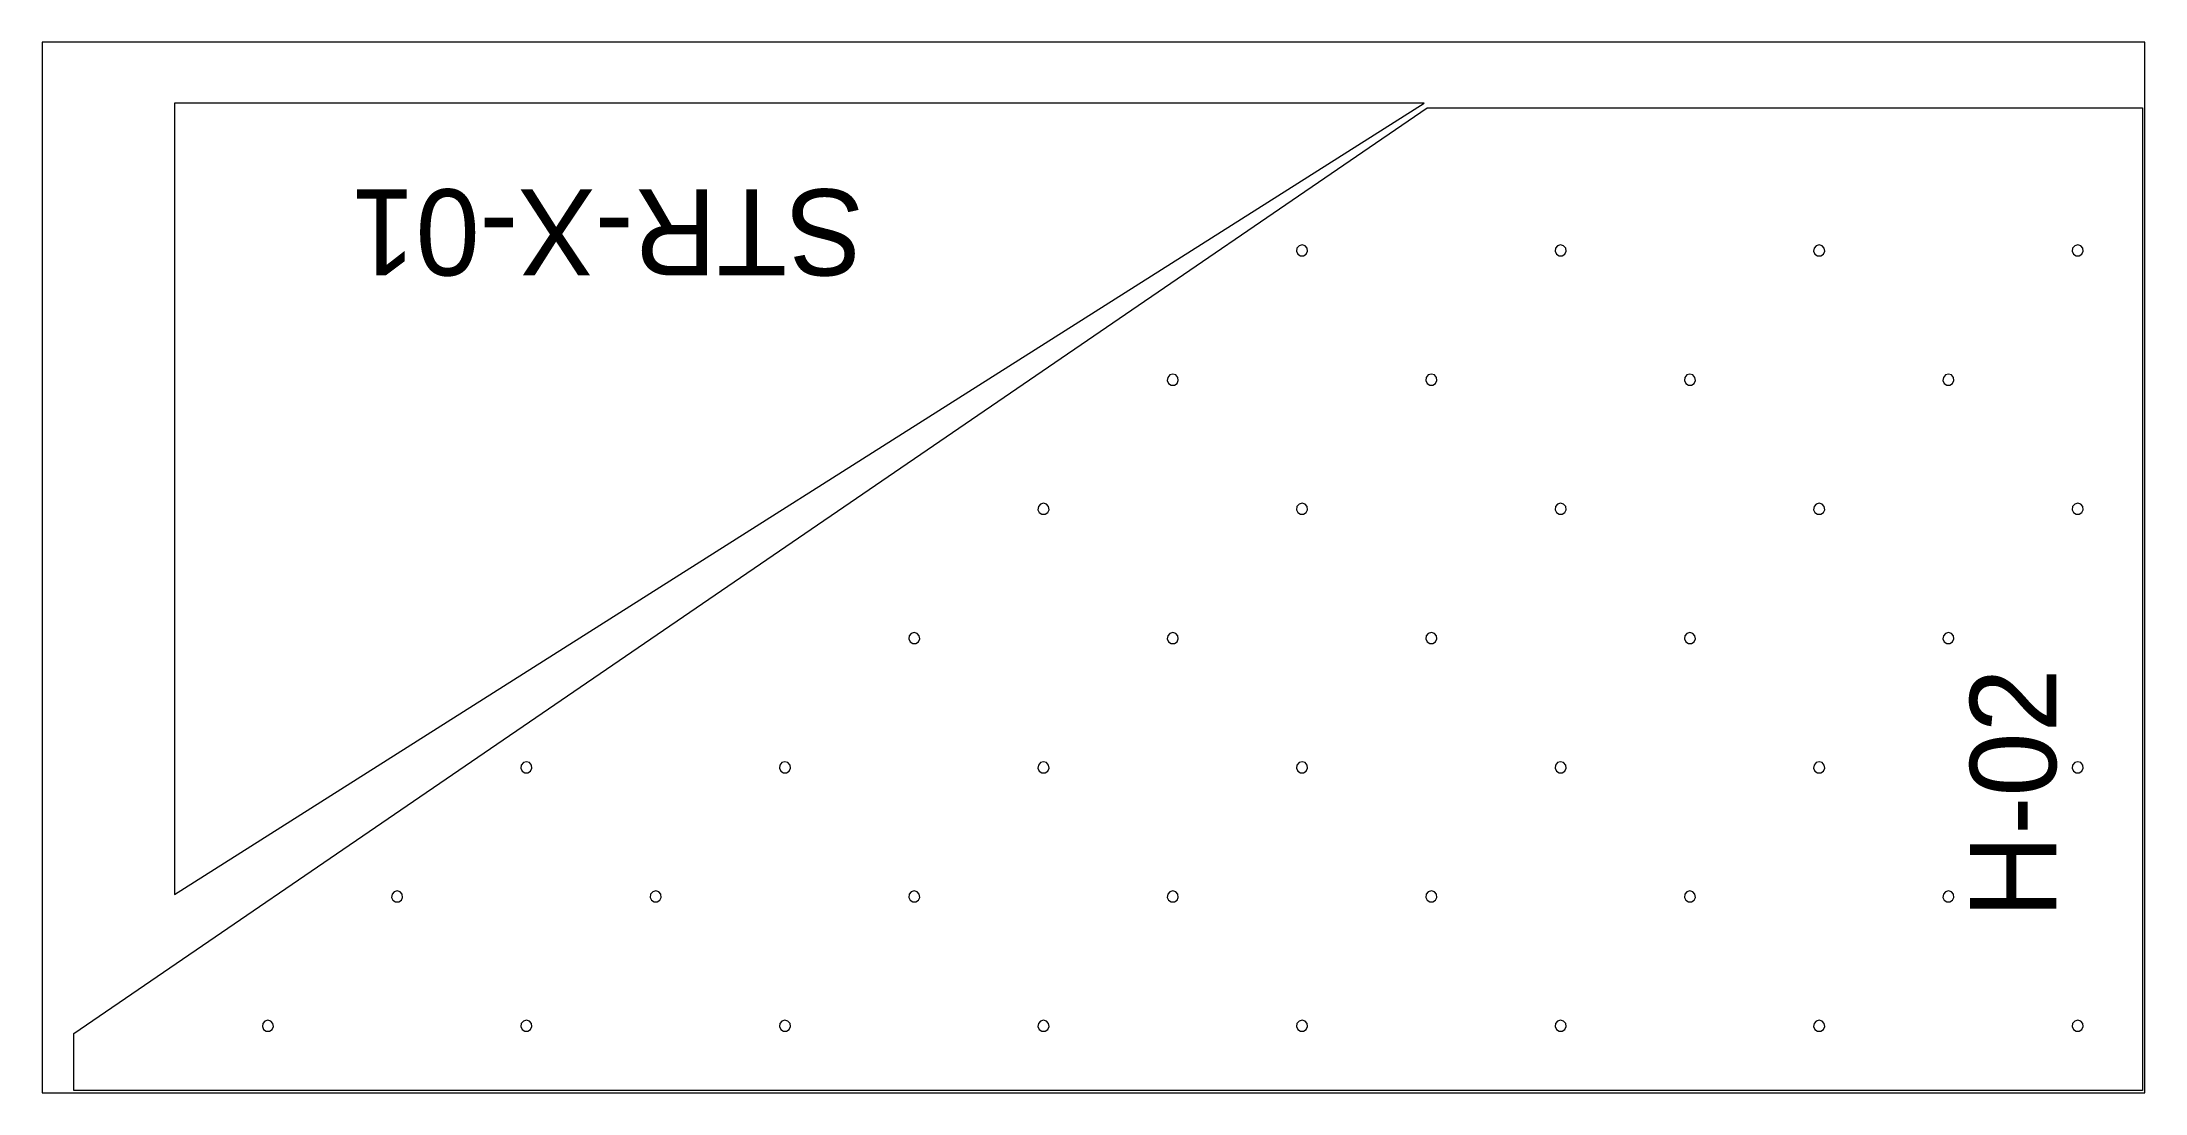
# Model space of a CAD drawing. Extents: x 0 to 287620, y 0 to 1220.
# Drawn here: x 167580 to 170020, y 0 to 1220 of the extents above; entities that cross this region are included whole.
import ezdxf

# ---------------------------------------------------------------- set-up
doc = ezdxf.new("R2010")
doc.units = 0
doc.header["$MEASUREMENT"] = 0
for name, color, linetype, lineweight in [('CUSTOM', 7, 'CONTINUOUS', 0), ('drilling', 7, 'CONTINUOUS', 0), ('FINAL', 7, 'CONTINUOUS', 0)]:
    doc.layers.add(name, color=color, linetype=linetype, lineweight=lineweight)

msp = doc.modelspace()

# ---------------------------------------------------------------- texts
at = {"layer": 'FINAL', "lineweight": 0}
msp.add_text('STR-X-01', height=100, rotation=180, dxfattribs=at).set_placement((168533.5, 1049.1))
at = {"layer": 'Final', "lineweight": 0}
msp.add_text('H-02', height=100, rotation=90, dxfattribs=at).set_placement((169917, 203))

# ---------------------------------------------------------------- linework, layer by layer
at = {"layer": 'CUSTOM', "lineweight": 0}
msp.add_lwpolyline([(167580, 0), (170020, 0), (170020, 1220), (167580, 1220)], close=True, dxfattribs=at)
at = {"layer": 'drilling', "lineweight": 0}
for points in [[(169042, 984.5), (169038.5, 983.5), (169036.1, 980.7), (169035.6, 977.1), (169037.1, 973.7), (169040.2, 971.8), (169043.8, 971.8), (169046.9, 973.7), (169048.4, 977.1), (169047.9, 980.7), (169045.5, 983.5)], [(169342, 984.5), (169338.5, 983.5), (169336.1, 980.7), (169335.6, 977.1), (169337.1, 973.7), (169340.2, 971.8), (169343.8, 971.8), (169346.9, 973.7), (169348.4, 977.1), (169347.9, 980.7), (169345.5, 983.5)], [(169642, 984.5), (169638.5, 983.5), (169636.1, 980.7), (169635.6, 977.1), (169637.1, 973.7), (169640.2, 971.8), (169643.8, 971.8), (169646.9, 973.7), (169648.4, 977.1), (169647.9, 980.7), (169645.5, 983.5)], [(169942, 984.5), (169938.5, 983.5), (169936.1, 980.7), (169935.6, 977.1), (169937.1, 973.7), (169940.2, 971.8), (169943.8, 971.8), (169946.9, 973.7), (169948.4, 977.1), (169947.9, 980.7), (169945.5, 983.5)], [(168892, 834.5), (168888.5, 833.5), (168886.1, 830.7), (168885.6, 827.1), (168887.1, 823.7), (168890.2, 821.8), (168893.8, 821.8), (168896.9, 823.7), (168898.4, 827.1), (168897.9, 830.7), (168895.5, 833.5)], [(169192, 834.5), (169188.5, 833.5), (169186.1, 830.7), (169185.6, 827.1), (169187.1, 823.7), (169190.2, 821.8), (169193.8, 821.8), (169196.9, 823.7), (169198.4, 827.1), (169197.9, 830.7), (169195.5, 833.5)], [(169492, 834.5), (169488.5, 833.5), (169486.1, 830.7), (169485.6, 827.1), (169487.1, 823.7), (169490.2, 821.8), (169493.8, 821.8), (169496.9, 823.7), (169498.4, 827.1), (169497.9, 830.7), (169495.5, 833.5)], [(169792, 834.5), (169788.5, 833.5), (169786.1, 830.7), (169785.6, 827.1), (169787.1, 823.7), (169790.2, 821.8), (169793.8, 821.8), (169796.9, 823.7), (169798.4, 827.1), (169797.9, 830.7), (169795.5, 833.5)], [(168742, 684.5), (168738.5, 683.5), (168736.1, 680.7), (168735.6, 677.1), (168737.1, 673.7), (168740.2, 671.8), (168743.8, 671.8), (168746.9, 673.7), (168748.4, 677.1), (168747.9, 680.7), (168745.5, 683.5)], [(169042, 684.5), (169038.5, 683.5), (169036.1, 680.7), (169035.6, 677.1), (169037.1, 673.7), (169040.2, 671.8), (169043.8, 671.8), (169046.9, 673.7), (169048.4, 677.1), (169047.9, 680.7), (169045.5, 683.5)], [(169342, 684.5), (169338.5, 683.5), (169336.1, 680.7), (169335.6, 677.1), (169337.1, 673.7), (169340.2, 671.8), (169343.8, 671.8), (169346.9, 673.7), (169348.4, 677.1), (169347.9, 680.7), (169345.5, 683.5)], [(169642, 684.5), (169638.5, 683.5), (169636.1, 680.7), (169635.6, 677.1), (169637.1, 673.7), (169640.2, 671.8), (169643.8, 671.8), (169646.9, 673.7), (169648.4, 677.1), (169647.9, 680.7), (169645.5, 683.5)], [(169942, 684.5), (169938.5, 683.5), (169936.1, 680.7), (169935.6, 677.1), (169937.1, 673.7), (169940.2, 671.8), (169943.8, 671.8), (169946.9, 673.7), (169948.4, 677.1), (169947.9, 680.7), (169945.5, 683.5)], [(168592, 534.5), (168588.5, 533.5), (168586.1, 530.7), (168585.6, 527.1), (168587.1, 523.7), (168590.2, 521.8), (168593.8, 521.8), (168596.9, 523.7), (168598.4, 527.1), (168597.9, 530.7), (168595.5, 533.5)], [(168892, 534.5), (168888.5, 533.5), (168886.1, 530.7), (168885.6, 527.1), (168887.1, 523.7), (168890.2, 521.8), (168893.8, 521.8), (168896.9, 523.7), (168898.4, 527.1), (168897.9, 530.7), (168895.5, 533.5)], [(169192, 534.5), (169188.5, 533.5), (169186.1, 530.7), (169185.6, 527.1), (169187.1, 523.7), (169190.2, 521.8), (169193.8, 521.8), (169196.9, 523.7), (169198.4, 527.1), (169197.9, 530.7), (169195.5, 533.5)], [(169492, 534.5), (169488.5, 533.5), (169486.1, 530.7), (169485.6, 527.1), (169487.1, 523.7), (169490.2, 521.8), (169493.8, 521.8), (169496.9, 523.7), (169498.4, 527.1), (169497.9, 530.7), (169495.5, 533.5)], [(169792, 534.5), (169788.5, 533.5), (169786.1, 530.7), (169785.6, 527.1), (169787.1, 523.7), (169790.2, 521.8), (169793.8, 521.8), (169796.9, 523.7), (169798.4, 527.1), (169797.9, 530.7), (169795.5, 533.5)], [(168142, 384.5), (168138.5, 383.5), (168136.1, 380.7), (168135.6, 377.1), (168137.1, 373.7), (168140.2, 371.8), (168143.8, 371.8), (168146.9, 373.7), (168148.4, 377.1), (168147.9, 380.7), (168145.5, 383.5)], [(168442, 384.5), (168438.5, 383.5), (168436.1, 380.7), (168435.6, 377.1), (168437.1, 373.7), (168440.2, 371.8), (168443.8, 371.8), (168446.9, 373.7), (168448.4, 377.1), (168447.9, 380.7), (168445.5, 383.5)], [(168742, 384.5), (168738.5, 383.5), (168736.1, 380.7), (168735.6, 377.1), (168737.1, 373.7), (168740.2, 371.8), (168743.8, 371.8), (168746.9, 373.7), (168748.4, 377.1), (168747.9, 380.7), (168745.5, 383.5)], [(169042, 384.5), (169038.5, 383.5), (169036.1, 380.7), (169035.6, 377.1), (169037.1, 373.7), (169040.2, 371.8), (169043.8, 371.8), (169046.9, 373.7), (169048.4, 377.1), (169047.9, 380.7), (169045.5, 383.5)], [(169342, 384.5), (169338.5, 383.5), (169336.1, 380.7), (169335.6, 377.1), (169337.1, 373.7), (169340.2, 371.8), (169343.8, 371.8), (169346.9, 373.7), (169348.4, 377.1), (169347.9, 380.7), (169345.5, 383.5)], [(169642, 384.5), (169638.5, 383.5), (169636.1, 380.7), (169635.6, 377.1), (169637.1, 373.7), (169640.2, 371.8), (169643.8, 371.8), (169646.9, 373.7), (169648.4, 377.1), (169647.9, 380.7), (169645.5, 383.5)], [(169942, 384.5), (169938.5, 383.5), (169936.1, 380.7), (169935.6, 377.1), (169937.1, 373.7), (169940.2, 371.8), (169943.8, 371.8), (169946.9, 373.7), (169948.4, 377.1), (169947.9, 380.7), (169945.5, 383.5)], [(167992, 234.5), (167988.5, 233.5), (167986.1, 230.7), (167985.6, 227.1), (167987.1, 223.7), (167990.2, 221.8), (167993.8, 221.8), (167996.9, 223.7), (167998.4, 227.1), (167997.9, 230.7), (167995.5, 233.5)], [(168292, 234.5), (168288.5, 233.5), (168286.1, 230.7), (168285.6, 227.1), (168287.1, 223.7), (168290.2, 221.8), (168293.8, 221.8), (168296.9, 223.7), (168298.4, 227.1), (168297.9, 230.7), (168295.5, 233.5)], [(168592, 234.5), (168588.5, 233.5), (168586.1, 230.7), (168585.6, 227.1), (168587.1, 223.7), (168590.2, 221.8), (168593.8, 221.8), (168596.9, 223.7), (168598.4, 227.1), (168597.9, 230.7), (168595.5, 233.5)], [(168892, 234.5), (168888.5, 233.5), (168886.1, 230.7), (168885.6, 227.1), (168887.1, 223.7), (168890.2, 221.8), (168893.8, 221.8), (168896.9, 223.7), (168898.4, 227.1), (168897.9, 230.7), (168895.5, 233.5)], [(169192, 234.5), (169188.5, 233.5), (169186.1, 230.7), (169185.6, 227.1), (169187.1, 223.7), (169190.2, 221.8), (169193.8, 221.8), (169196.9, 223.7), (169198.4, 227.1), (169197.9, 230.7), (169195.5, 233.5)], [(169492, 234.5), (169488.5, 233.5), (169486.1, 230.7), (169485.6, 227.1), (169487.1, 223.7), (169490.2, 221.8), (169493.8, 221.8), (169496.9, 223.7), (169498.4, 227.1), (169497.9, 230.7), (169495.5, 233.5)], [(169792, 234.5), (169788.5, 233.5), (169786.1, 230.7), (169785.6, 227.1), (169787.1, 223.7), (169790.2, 221.8), (169793.8, 221.8), (169796.9, 223.7), (169798.4, 227.1), (169797.9, 230.7), (169795.5, 233.5)], [(167842, 84.5), (167838.5, 83.5), (167836.1, 80.7), (167835.6, 77.1), (167837.1, 73.7), (167840.2, 71.8), (167843.8, 71.8), (167846.9, 73.7), (167848.4, 77.1), (167847.9, 80.7), (167845.5, 83.5)], [(168142, 84.5), (168138.5, 83.5), (168136.1, 80.7), (168135.6, 77.1), (168137.1, 73.7), (168140.2, 71.8), (168143.8, 71.8), (168146.9, 73.7), (168148.4, 77.1), (168147.9, 80.7), (168145.5, 83.5)], [(168442, 84.5), (168438.5, 83.5), (168436.1, 80.7), (168435.6, 77.1), (168437.1, 73.7), (168440.2, 71.8), (168443.8, 71.8), (168446.9, 73.7), (168448.4, 77.1), (168447.9, 80.7), (168445.5, 83.5)], [(168742, 84.5), (168738.5, 83.5), (168736.1, 80.7), (168735.6, 77.1), (168737.1, 73.7), (168740.2, 71.8), (168743.8, 71.8), (168746.9, 73.7), (168748.4, 77.1), (168747.9, 80.7), (168745.5, 83.5)], [(169042, 84.5), (169038.5, 83.5), (169036.1, 80.7), (169035.6, 77.1), (169037.1, 73.7), (169040.2, 71.8), (169043.8, 71.8), (169046.9, 73.7), (169048.4, 77.1), (169047.9, 80.7), (169045.5, 83.5)], [(169342, 84.5), (169338.5, 83.5), (169336.1, 80.7), (169335.6, 77.1), (169337.1, 73.7), (169340.2, 71.8), (169343.8, 71.8), (169346.9, 73.7), (169348.4, 77.1), (169347.9, 80.7), (169345.5, 83.5)], [(169642, 84.5), (169638.5, 83.5), (169636.1, 80.7), (169635.6, 77.1), (169637.1, 73.7), (169640.2, 71.8), (169643.8, 71.8), (169646.9, 73.7), (169648.4, 77.1), (169647.9, 80.7), (169645.5, 83.5)], [(169942, 84.5), (169938.5, 83.5), (169936.1, 80.7), (169935.6, 77.1), (169937.1, 73.7), (169940.2, 71.8), (169943.8, 71.8), (169946.9, 73.7), (169948.4, 77.1), (169947.9, 80.7), (169945.5, 83.5)]]:
    msp.add_lwpolyline(points, close=True, dxfattribs=at)
at = {"layer": 'FINAL', "lineweight": 0}
msp.add_lwpolyline([(167733.5, 1149.1), (167733.5, 230.2), (169183.7, 1149.1)], close=True, dxfattribs=at)
at = {"layer": 'Final', "lineweight": 0}
msp.add_lwpolyline([(167617, 3), (167617, 69), (169187.3, 1143.7), (170017, 1143.7), (170017, 3)], close=True, dxfattribs=at)

msp.set_redraw_order([(e.dxf.handle, doc.entitydb.next_handle()) for e in msp.query("TEXT MTEXT ATTDEF DIMENSION ARC_DIMENSION")])  # texts and dimensions are drawn at this point

doc.saveas('drawing.dxf')
